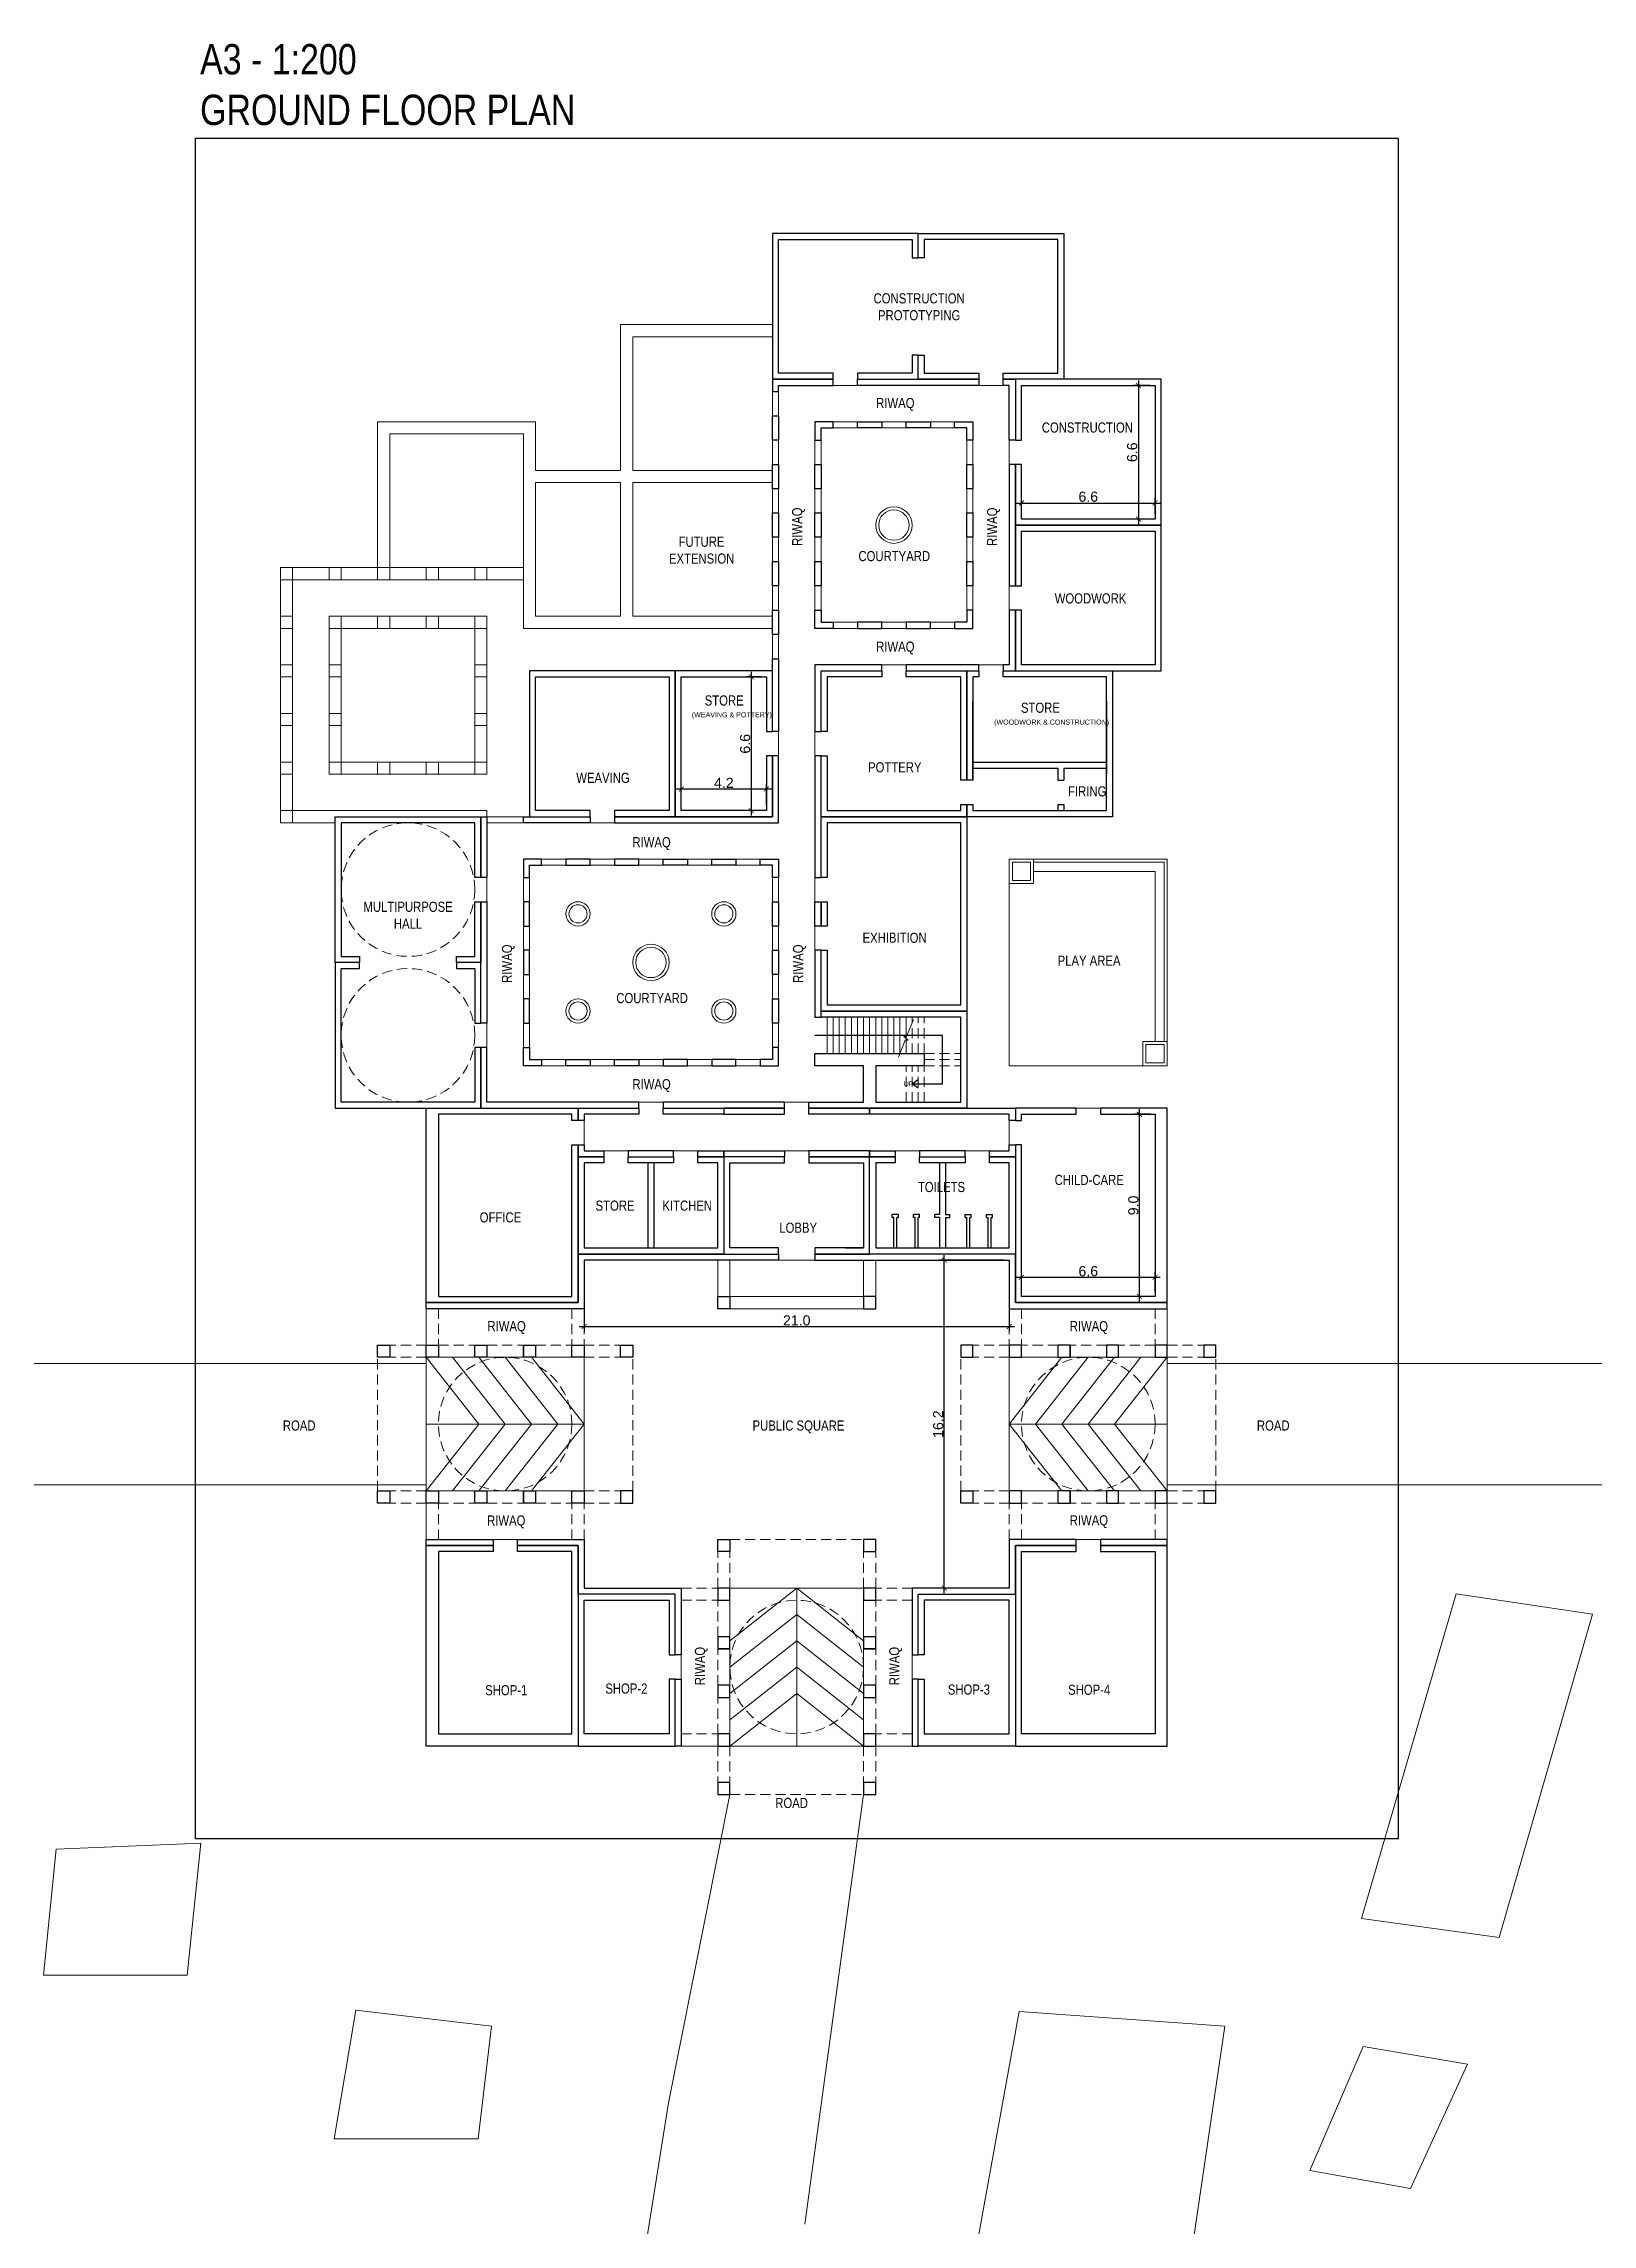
# Model space of a CAD drawing. Header units: millimetres. Extents: x 19 to 502, y 22 to 319.
# Drawn here: x 194.9 to 271.4, y 135.9 to 243.7 of the extents above; entities that cross this region are included whole.
import ezdxf

# ---------------------------------------------------------------- set-up
doc = ezdxf.new("R2010")
doc.units = ezdxf.units.MM
doc.linetypes.add('HIDDEN', pattern=[0.375, 0.25, -0.125])
for name, color, linetype, lineweight in [('Above', 31, 'Continuous', 15), ('Elevation 1', 41, 'Continuous', 15), ('Elevation 2', 45, 'Continuous', 9), ('Existing', 4, 'Continuous', 13), ('Future expansion', 63, 'Continuous', 9), ('Road', 252, 'Continuous', 13), ('Wall', 42, 'Continuous', 30)]:
    doc.layers.add(name, color=color, linetype=linetype, lineweight=lineweight)
doc.layers.add('Dimension', color=133, linetype='Continuous')
doc.layers.add('Text', color=254, linetype='Continuous')
doc.styles.add('1', font='arial.ttf')
doc.styles.add('THAI', font='', dxfattribs={"width": 0.8})
doc.styles.get('THAI').set_extended_font_data('VNI-Avo')
doc.dimstyles.new('A3-100', dxfattribs={"dimtxt": 0.5, "dimasz": 0.25, "dimexe": 0.25, "dimexo": 0.25, "dimgap": 0.05, "dimtad": 1, "dimdec": 1, "dimzin": 0, "dimdsep": 46, "dimtxsty": '1', "dimblk": 'ARCHTICK', "dimcen": 0.1, "dimdle": 0.25, "dimclrd": 256, "dimclre": 256, "dimclrt": 256, "dimadec": 0, "dimazin": 0, "dimtfac": 1, "dimtdec": 1, "dimtofl": 0, "dimtmove": 0, "dimatfit": 3, "dimldrblk": 'ARCHTICK', "dimfxl": 1, "dimtfillclr": 256, "dimtolj": 1, "dimtzin": 0, "dimarcsym": 0})
doc.dimstyles.new('A3-200', dxfattribs={"dimtxt": 1, "dimasz": 0.5, "dimexe": 0.5, "dimexo": 0.5, "dimgap": 0.1, "dimtad": 2, "dimdec": 1, "dimzin": 0, "dimdsep": 46, "dimtxsty": '1', "dimblk": 'ARCHTICK', "dimcen": 0.1, "dimdle": 0.5, "dimclrd": 256, "dimclre": 256, "dimclrt": 256, "dimadec": 0, "dimazin": 0, "dimtfac": 1, "dimtdec": 1, "dimtofl": 0, "dimtmove": 0, "dimatfit": 3, "dimldrblk": 'ARCHTICK', "dimfxl": 1, "dimtfillclr": 256, "dimtolj": 1, "dimtzin": 0, "dimarcsym": 0})

msp = doc.modelspace()

# ---------------------------------------------------------------- texts
at = {"layer": 'Text', "attachment_point": 1, "style": 'THAI'}
for s, width, insert, char_height in [('{\\fArial|b0|i0|c0|p34;A3 - 1:200\\PGROUND FLOOR PLAN}', 32.9002, (202.65, 243.63), 1.5), ('\\pi3.43531;{\\fArial|b0|i0|c0|p34;CONSTRUCTION\\P\\pi3.65455;PROTOTYPING}', 11.2982, (232.48, 231.32), 0.5), ('\\pi4.73449;{\\fArial|b0|i0|c0|p34;RIWAQ}', 11.2982, (231.31, 226.15), 0.5), ('\\pi3.43531;{\\fArial|b0|i0|c0|p34;CONSTRUCTION}', 11.2982, (240.79, 224.94), 0.5), ('\\pi4.554;{\\fArial|b0|i0|c0|p34;FUTURE\\P\\pi4.07951;EXTENSION}', 11.2982, (221.73, 219.3), 0.5), ('\\pi3.9083;{\\fArial|b0|i0|c0|p34;COURTYARD}', 11.2982, (231.26, 218.59), 0.5), ('\\pi3.88374;{\\fArial|b0|i0|c0|p34;WOODWORK}', 11.2982, (240.98, 216.5), 0.5), ('\\pi4.73449;{\\fArial|b0|i0|c0|p34;RIWAQ}', 11.2982, (231.31, 214.12), 0.5), ('\\pi4.71417;{\\fArial|b0|i0|c0|p34;STORE\\P\\pi4.07924;\\H0.5x;(WEAVING & POTTERY)}', 11.2982, (222.86, 211.46), 0.5), ('\\pi4.71417;{\\fArial|b0|i0|c0|p34;STORE\\P\\pi3.38879;\\H0.5x;(WOODWORK & CONSTRUCTION)}', 11.2982, (238.48, 211.1), 0.5), ('\\pi4.35332;{\\fArial|b0|i0|c0|p34;POTTERY}', 11.2982, (231.29, 208.16), 0.5), ('\\pi4.35046;{\\fArial|b0|i0|c0|p34;WEAVING}', 11.2982, (216.88, 207.64), 0.5), ('\\pi4.74268;{\\fArial|b0|i0|c0|p34;FIRING}', 11.2982, (240.78, 206.97), 0.5), ('\\pi4.73449;{\\fArial|b0|i0|c0|p34;RIWAQ}', 11.2982, (219.27, 204.46), 0.5), ('\\pi3.48033;{\\fArial|b0|i0|c0|p34;MULTIPURPOSE\\P\\pi4.98252;HALL}', 11.2982, (207.24, 201.27), 0.5), ('\\pi4.11062;{\\fArial|b0|i0|c0|p34;EXHIBITION}', 11.2982, (231.26, 199.74), 0.5), ('\\pi4.1173;{\\fArial|b0|i0|c0|p34;PLAY AREA}', 11.2982, (240.89, 198.61), 0.5), ('\\pi3.9083;{\\fArial|b0|i0|c0|p34;COURTYARD}', 11.2982, (219.3, 196.76), 0.5), ('\\pi4.73449;{\\fArial|b0|i0|c0|p34;RIWAQ}', 11.2982, (219.27, 192.51), 0.5), ('\\pi1.02305;{\\fArial|b0|i0|c0|p34;UP}', 2.4001, (236.38, 192.4), 0.25), ('\\pi4.50584;{\\fArial|b0|i0|c0|p34;TOILETS}', 11.2982, (233.6, 187.43), 0.5), ('\\pi3.97037;{\\fArial|b0|i0|c0|p34;CHILD-CARE}', 11.2982, (240.89, 187.78), 0.5), ('\\pi4.71417;{\\fArial|b0|i0|c0|p34;STORE}', 11.2982, (217.47, 186.51), 0.5), ('\\pi4.46615;{\\fArial|b0|i0|c0|p34;KITCHEN}', 11.2982, (221.02, 186.51), 0.5), ('\\pi4.65318;{\\fArial|b0|i0|c0|p34;OFFICE}', 11.2982, (211.81, 185.93), 0.5), ('\\pi4.73995;{\\fArial|b0|i0|c0|p34;LOBBY}', 11.2982, (226.52, 185.42), 0.5), ('\\pi4.73449;{\\fArial|b0|i0|c0|p34;RIWAQ}', 11.2982, (212.11, 180.56), 0.5), ('\\pi4.73449;{\\fArial|b0|i0|c0|p34;RIWAQ}', 11.2982, (240.87, 180.56), 0.5), ('\\pi4.8787;{\\fArial|b0|i0|c0|p34;ROAD}', 11.2982, (201.86, 175.65), 0.5), ('\\pi3.41881;{\\fArial|b0|i0|c0|p34;PUBLIC SQUARE}', 11.2982, (226.52, 175.65), 0.5), ('\\pi4.8787;{\\fArial|b0|i0|c0|p34;ROAD}', 11.2982, (249.97, 175.65), 0.5), ('\\pi4.73449;{\\fArial|b0|i0|c0|p34;RIWAQ}', 11.2982, (212.09, 170.96), 0.5), ('\\pi4.73449;{\\fArial|b0|i0|c0|p34;RIWAQ}', 11.2982, (240.87, 170.97), 0.5), ('\\pi4.63613;{\\fArial|b0|i0|c0|p34;SHOP-2}', 11.2982, (218.03, 162.66), 0.5), ('\\pi4.67269;{\\fArial|b0|i0|c0|p34;SHOP-1}', 11.2982, (212.06, 162.58), 0.5), ('\\pi4.63409;{\\fArial|b0|i0|c0|p34;SHOP-3}', 11.2982, (234.95, 162.61), 0.5), ('\\pi4.6349;{\\fArial|b0|i0|c0|p34;SHOP-4}', 11.2982, (240.89, 162.6), 0.5), ('\\pi4.8787;{\\fArial|b0|i0|c0|p34;ROAD}', 11.2982, (226.18, 157.01), 0.5)]:
    msp.add_mtext_dynamic_manual_height_columns(s, width=width, gutter_width=1, heights=[0], dxfattribs=dict(at, insert=insert, char_height=char_height))
at = {"layer": 'Text', "char_height": 0.5, "attachment_point": 1, "rotation": 90, "style": 'THAI'}
for insert in [(231.89, 214.11), (241.52, 214.11), (217.56, 192.53), (231.94, 192.53), (227.09, 157.84), (236.69, 157.84)]:
    msp.add_mtext_dynamic_manual_height_columns('\\pi4.73449;{\\fArial|b0|i0|c0|p34;RIWAQ}', width=11.2982, gutter_width=1, heights=[0], dxfattribs=dict(at, insert=insert))

# ---------------------------------------------------------------- blocks, each defined once
blk = doc.blocks.new('_ArchTick')
at = {"color": 0, "linetype": 'ByBlock', "const_width": 0.15}
blk.add_lwpolyline([(-0.5, -0.5), (0.5, 0.5)], dxfattribs=at)
blk = doc.blocks.new('*D49')
at = {"layer": 'Defpoints', "color": 0, "transparency": 16777216}
for p in [(249.82, 220.96), (243.22, 220.17), (249.82, 220.17)]:
    blk.add_point(p, dxfattribs=at)
at = {"layer": 'Dimension', "lineweight": -2, "transparency": 16777216}
for p, q in [((242.97, 220.96), (250.07, 220.96)), ((243.22, 220.42), (243.22, 221.21)), ((249.82, 220.42), (249.82, 221.21))]:
    blk.add_line(p, q, dxfattribs=at)
at = {"layer": 'Dimension', "lineweight": -2, "transparency": 16777216, "xscale": 0.25, "yscale": 0.25, "zscale": 0.25, "rotation": 180}
blk.add_blockref('_ArchTick', (243.22, 220.96), dxfattribs=at)
at = {"layer": 'Dimension', "lineweight": -2, "transparency": 16777216, "xscale": 0.25, "yscale": 0.25, "zscale": 0.25}
blk.add_blockref('_ArchTick', (249.82, 220.96), dxfattribs=at)
at = {"layer": 'Dimension', "transparency": 16777216, "insert": (246.52, 221.27), "char_height": 0.5, "attachment_point": 5, "style": '1'}
blk.add_mtext('\\A1;6.6', dxfattribs=at)
blk = doc.blocks.new('*D50')
at = {"layer": 'Defpoints', "color": 0, "transparency": 16777216}
for p in [(249.82, 226.77), (249, 220.17), (249.82, 220.17)]:
    blk.add_point(p, dxfattribs=at)
at = {"layer": 'Dimension', "lineweight": -2, "transparency": 16777216}
for p, q in [((249.57, 226.77), (248.75, 226.77)), ((249, 227.02), (249, 219.92)), ((249.57, 220.17), (248.75, 220.17))]:
    blk.add_line(p, q, dxfattribs=at)
at = {"layer": 'Dimension', "lineweight": -2, "transparency": 16777216, "xscale": 0.25, "yscale": 0.25, "zscale": 0.25}
for p, rotation in [((249, 226.77), 90), ((249, 220.17), 270)]:
    blk.add_blockref('_ArchTick', p, dxfattribs=dict(at, rotation=rotation))
at = {"layer": 'Dimension', "transparency": 16777216, "insert": (248.69, 223.47), "char_height": 0.5, "attachment_point": 5, "rotation": 90, "style": '1'}
blk.add_mtext('\\A1;6.6', dxfattribs=at)
blk = doc.blocks.new('*D156')
at = {"layer": 'Defpoints', "color": 0, "transparency": 16777216}
for p in [(249.82, 182.72), (243.22, 181.77), (249.82, 181.77)]:
    blk.add_point(p, dxfattribs=at)
at = {"layer": 'Dimension', "lineweight": -2, "transparency": 16777216}
for p, q in [((242.97, 182.72), (250.07, 182.72)), ((243.22, 182.02), (243.22, 182.97)), ((249.82, 182.02), (249.82, 182.97))]:
    blk.add_line(p, q, dxfattribs=at)
at = {"layer": 'Dimension', "lineweight": -2, "transparency": 16777216, "xscale": 0.25, "yscale": 0.25, "zscale": 0.25, "rotation": 180}
blk.add_blockref('_ArchTick', (243.22, 182.72), dxfattribs=at)
at = {"layer": 'Dimension', "lineweight": -2, "transparency": 16777216, "xscale": 0.25, "yscale": 0.25, "zscale": 0.25}
blk.add_blockref('_ArchTick', (249.82, 182.72), dxfattribs=at)
at = {"layer": 'Dimension', "transparency": 16777216, "insert": (246.52, 183.02), "char_height": 0.5, "attachment_point": 5, "style": '1'}
blk.add_mtext('\\A1;6.6', dxfattribs=at)
blk = doc.blocks.new('*D157')
at = {"layer": 'Defpoints', "color": 0, "transparency": 16777216}
for p in [(249.05, 190.77), (249.82, 190.77), (249.82, 181.77)]:
    blk.add_point(p, dxfattribs=at)
at = {"layer": 'Dimension', "lineweight": -2, "transparency": 16777216}
for p, q in [((249.57, 190.77), (248.8, 190.77)), ((249.05, 181.52), (249.05, 191.02)), ((249.57, 181.77), (248.8, 181.77))]:
    blk.add_line(p, q, dxfattribs=at)
at = {"layer": 'Dimension', "lineweight": -2, "transparency": 16777216, "xscale": 0.25, "yscale": 0.25, "zscale": 0.25}
for p, rotation in [((249.05, 190.77), 90), ((249.05, 181.77), 270)]:
    blk.add_blockref('_ArchTick', p, dxfattribs=dict(at, rotation=rotation))
at = {"layer": 'Dimension', "transparency": 16777216, "insert": (248.75, 186.27), "char_height": 0.5, "attachment_point": 5, "rotation": 90, "style": '1'}
blk.add_mtext('\\A1;9.0', dxfattribs=at)
blk = doc.blocks.new('*D158')
at = {"layer": 'Defpoints', "color": 0, "transparency": 16777216}
for p in [(230.62, 212.37), (229.87, 205.77), (230.62, 205.77)]:
    blk.add_point(p, dxfattribs=at)
at = {"layer": 'Dimension', "lineweight": -2, "transparency": 16777216}
for p, q in [((230.37, 212.37), (229.62, 212.37)), ((229.87, 212.62), (229.87, 205.52)), ((230.37, 205.77), (229.62, 205.77))]:
    blk.add_line(p, q, dxfattribs=at)
at = {"layer": 'Dimension', "lineweight": -2, "transparency": 16777216, "xscale": 0.25, "yscale": 0.25, "zscale": 0.25}
for p, rotation in [((229.87, 212.37), 90), ((229.87, 205.77), 270)]:
    blk.add_blockref('_ArchTick', p, dxfattribs=dict(at, rotation=rotation))
at = {"layer": 'Dimension', "transparency": 16777216, "insert": (229.57, 209.07), "char_height": 0.5, "attachment_point": 5, "rotation": 90, "style": '1'}
blk.add_mtext('\\A1;6.6', dxfattribs=at)
blk = doc.blocks.new('*D159')
at = {"layer": 'Defpoints', "color": 0, "transparency": 16777216}
for p in [(230.62, 206.84), (226.42, 205.77), (230.62, 205.77)]:
    blk.add_point(p, dxfattribs=at)
at = {"layer": 'Dimension', "lineweight": -2, "transparency": 16777216}
for p, q in [((226.17, 206.84), (230.87, 206.84)), ((226.42, 206.02), (226.42, 207.09)), ((230.62, 206.02), (230.62, 207.09))]:
    blk.add_line(p, q, dxfattribs=at)
at = {"layer": 'Dimension', "lineweight": -2, "transparency": 16777216, "xscale": 0.25, "yscale": 0.25, "zscale": 0.25, "rotation": 180}
blk.add_blockref('_ArchTick', (226.42, 206.84), dxfattribs=at)
at = {"layer": 'Dimension', "lineweight": -2, "transparency": 16777216, "xscale": 0.25, "yscale": 0.25, "zscale": 0.25}
blk.add_blockref('_ArchTick', (230.62, 206.84), dxfattribs=at)
at = {"layer": 'Dimension', "transparency": 16777216, "insert": (228.52, 207.14), "char_height": 0.5, "attachment_point": 5, "style": '1'}
blk.add_mtext('\\A1;4.2', dxfattribs=at)
blk = doc.blocks.new('*D161')
at = {"layer": 'Defpoints', "color": 0, "transparency": 16777216}
for p in [(239.41, 183.57), (242.62, 183.57), (242.62, 167.37)]:
    blk.add_point(p, dxfattribs=at)
at = {"layer": 'Dimension', "lineweight": -2, "transparency": 16777216}
for p, q in [((242.37, 183.57), (239.16, 183.57)), ((239.41, 167.12), (239.41, 183.82)), ((242.37, 167.37), (239.16, 167.37))]:
    blk.add_line(p, q, dxfattribs=at)
at = {"layer": 'Dimension', "lineweight": -2, "transparency": 16777216, "xscale": 0.25, "yscale": 0.25, "zscale": 0.25}
for p, rotation in [((239.41, 183.57), 90), ((239.41, 167.37), 270)]:
    blk.add_blockref('_ArchTick', p, dxfattribs=dict(at, rotation=rotation))
at = {"layer": 'Dimension', "transparency": 16777216, "insert": (239.11, 175.47), "char_height": 0.5, "attachment_point": 5, "rotation": 90, "style": '1'}
blk.add_mtext('\\A1;16.2', dxfattribs=at)
blk = doc.blocks.new('*D162')
at = {"layer": 'Defpoints', "color": 0, "transparency": 16777216}
for p in [(221.62, 183.57), (242.62, 183.57), (242.62, 180.29)]:
    blk.add_point(p, dxfattribs=at)
at = {"layer": 'Dimension', "lineweight": -2, "transparency": 16777216}
for p, q in [((221.62, 183.32), (221.62, 180.04)), ((242.62, 183.32), (242.62, 180.04)), ((221.37, 180.29), (242.87, 180.29))]:
    blk.add_line(p, q, dxfattribs=at)
at = {"layer": 'Dimension', "lineweight": -2, "transparency": 16777216, "xscale": 0.25, "yscale": 0.25, "zscale": 0.25, "rotation": 180}
blk.add_blockref('_ArchTick', (221.62, 180.29), dxfattribs=at)
at = {"layer": 'Dimension', "lineweight": -2, "transparency": 16777216, "xscale": 0.25, "yscale": 0.25, "zscale": 0.25}
blk.add_blockref('_ArchTick', (242.62, 180.29), dxfattribs=at)
at = {"layer": 'Dimension', "transparency": 16777216, "insert": (232.12, 180.59), "char_height": 0.5, "attachment_point": 5, "style": '1'}
blk.add_mtext('\\A1;21.0', dxfattribs=at)

# ---------------------------------------------------------------- dimensions: what is measured, and where the dimension line sits
at = {"layer": 'Dimension'}
for base, p1, p2, picture, middle in [((249, 220.17), (249.82, 226.77), (249.82, 220.17), '*D50', (248.69, 223.47)), ((229.87, 205.77), (230.62, 212.37), (230.62, 205.77), '*D158', (229.57, 209.07)), ((249.05, 190.77), (249.82, 181.77), (249.82, 190.77), '*D157', (248.75, 186.27)), ((239.41, 183.57), (242.62, 167.37), (242.62, 183.57), '*D161', (239.11, 175.47))]:
    dim = msp.add_linear_dim(base=base, p1=p1, p2=p2, angle=90, dimstyle='A3-100', dxfattribs=at)
    dim.commit()
    dim.dimension.update_dxf_attribs({"geometry": picture, "text_midpoint": middle})
for base, p1, p2, picture, middle in [((249.82, 220.96), (243.22, 220.17), (249.82, 220.17), '*D49', (246.52, 221.27)), ((230.62, 206.84), (226.42, 205.77), (230.62, 205.77), '*D159', (228.52, 207.14)), ((242.62, 180.29), (221.62, 183.57), (242.62, 183.57), '*D162', (232.12, 180.59)), ((249.82, 182.72), (243.22, 181.77), (249.82, 181.77), '*D156', (246.52, 183.02))]:
    dim = msp.add_linear_dim(base=base, p1=p1, p2=p2, dimstyle='A3-100', dxfattribs=at)
    dim.commit()
    dim.dimension.update_dxf_attribs({"geometry": picture, "text_midpoint": middle})

# ---------------------------------------------------------------- linework, layer by layer
msp.add_lwpolyline([(202.42, 154.98), (202.42, 238.98), (261.82, 238.98), (261.82, 154.98)], close=True)
at = {"layer": 'Above', "linetype": 'HIDDEN', "ltscale": 2}
for p, q in [((237.82, 193.77), (237.82, 195.57)), ((238.12, 193.77), (238.12, 195.57)), ((238.42, 193.77), (238.42, 195.57)), ((237.52, 191.37), (237.52, 193.17)), ((237.82, 191.37), (237.82, 193.17)), ((238.12, 191.37), (238.12, 193.17)), ((238.42, 193.77), (240.22, 193.77)), ((238.42, 193.47), (240.22, 193.47)), ((238.42, 191.37), (238.42, 193.17)), ((238.42, 193.17), (240.22, 193.17)), ((214.42, 181.17), (214.42, 179.37)), ((221.02, 181.17), (221.02, 179.37)), ((221.62, 181.17), (221.62, 179.37)), ((242.62, 181.17), (242.62, 179.37)), ((243.22, 181.17), (243.22, 179.37)), ((249.82, 181.17), (249.82, 179.37)), ((213.82, 179.37), (212.02, 179.37)), ((214.42, 179.37), (216.22, 179.37)), ((216.82, 179.37), (218.62, 179.37)), ((219.22, 179.37), (221.02, 179.37)), ((221.62, 179.37), (223.42, 179.37)), ((242.62, 179.37), (240.82, 179.37)), ((245.02, 179.37), (243.22, 179.37)), ((247.42, 179.37), (245.62, 179.37)), ((249.82, 179.37), (248.02, 179.37)), ((250.42, 179.37), (252.22, 179.37)), ((211.42, 172.17), (211.42, 178.77)), ((213.82, 178.77), (212.02, 178.77)), ((221.62, 178.77), (223.42, 178.77)), ((224.02, 172.17), (224.02, 178.77)), ((240.22, 172.17), (240.22, 178.77)), ((242.62, 178.77), (240.82, 178.77)), ((250.42, 178.77), (252.22, 178.77)), ((252.82, 172.17), (252.82, 178.77)), ((213.82, 172.17), (212.02, 172.17)), ((213.82, 171.57), (212.02, 171.57)), ((214.42, 171.57), (216.22, 171.57)), ((214.42, 169.77), (214.42, 171.57)), ((216.82, 171.57), (218.62, 171.57)), ((219.22, 171.57), (221.02, 171.57)), ((221.02, 169.77), (221.02, 171.57)), ((221.62, 172.17), (223.42, 172.17)), ((221.62, 171.57), (223.42, 171.57)), ((221.62, 169.77), (221.62, 171.57)), ((242.62, 172.17), (240.82, 172.17)), ((242.62, 171.57), (240.82, 171.57)), ((242.62, 169.77), (242.62, 171.57)), ((245.02, 171.57), (243.22, 171.57)), ((243.22, 169.77), (243.22, 171.57)), ((247.42, 171.57), (245.62, 171.57)), ((249.82, 171.57), (248.02, 171.57)), ((249.82, 169.77), (249.82, 171.57)), ((250.42, 172.17), (252.22, 172.17)), ((250.42, 171.57), (252.22, 171.57)), ((228.22, 167.37), (228.22, 169.17)), ((228.82, 169.77), (235.42, 169.77)), ((228.82, 167.37), (228.82, 169.17)), ((235.42, 167.37), (235.42, 169.17)), ((236.02, 167.37), (236.02, 169.17)), ((226.42, 167.37), (228.22, 167.37)), ((237.82, 167.37), (236.02, 167.37)), ((226.42, 166.77), (228.22, 166.77)), ((228.22, 164.97), (228.22, 166.77)), ((236.02, 164.97), (236.02, 166.77)), ((237.82, 166.77), (236.02, 166.77)), ((228.22, 162.57), (228.22, 164.37)), ((236.02, 162.57), (236.02, 164.37)), ((228.22, 160.17), (228.22, 161.97)), ((236.02, 160.17), (236.02, 161.97)), ((226.42, 160.17), (228.22, 160.17)), ((228.22, 159.57), (228.22, 157.77)), ((228.82, 159.57), (228.82, 157.77)), ((235.42, 159.57), (235.42, 157.77)), ((237.82, 160.17), (236.02, 160.17)), ((236.02, 159.57), (236.02, 157.77)), ((228.82, 157.17), (235.42, 157.17))]:
    msp.add_line(p, q, dxfattribs=at)
for centre in [(212.92, 201.87), (212.92, 194.67), (217.72, 175.47), (246.52, 175.47), (232.12, 163.47)]:
    msp.add_circle(centre, 3.3, dxfattribs=at)
at = {"layer": 'Elevation 1'}
for p, q in [((230.92, 213.27), (230.92, 226.47)), ((231.22, 213.27), (231.22, 226.47)), ((233.92, 226.77), (235.12, 226.77)), ((241.12, 226.77), (242.32, 226.77)), ((242.62, 222.87), (242.62, 224.07)), ((242.62, 215.67), (242.62, 216.87)), ((236.32, 212.97), (237.52, 212.97)), ((241.12, 212.97), (242.32, 212.97)), ((231.22, 208.47), (231.22, 209.67)), ((233.02, 209.67), (233.02, 208.47)), ((218.62, 205.47), (216.82, 205.47)), ((218.62, 205.17), (216.82, 205.17)), ((221.92, 205.17), (223.12, 205.17)), ((250.42, 203.37), (243.82, 203.37)), ((243.82, 203.37), (243.82, 202.77)), ((250.27, 203.22), (243.82, 203.22)), ((249.82, 202.77), (243.82, 202.77)), ((249.82, 202.77), (249.82, 194.37)), ((250.27, 203.22), (250.27, 194.37)), ((250.42, 203.37), (250.42, 194.37)), ((216.82, 202.47), (216.82, 201.27)), ((233.02, 202.47), (233.02, 201.27)), ((233.02, 198.87), (233.02, 200.07)), ((216.82, 195.27), (216.82, 194.07)), ((233.62, 193.77), (233.62, 195.57)), ((233.92, 193.77), (233.92, 195.57)), ((234.22, 193.77), (234.22, 195.57)), ((234.52, 193.77), (234.52, 195.57)), ((234.82, 193.77), (234.82, 195.57)), ((235.12, 193.77), (235.12, 195.57)), ((235.42, 193.77), (235.42, 195.57)), ((235.72, 193.77), (235.72, 195.57)), ((236.02, 193.77), (236.02, 195.57)), ((236.32, 193.77), (236.32, 195.57)), ((236.62, 193.77), (236.62, 195.57)), ((236.92, 193.77), (236.92, 195.57)), ((237.22, 193.77), (237.22, 195.57)), ((237.52, 193.77), (237.52, 195.57)), ((249.82, 194.37), (250.42, 194.37)), ((224.32, 191.37), (225.52, 191.37)), ((231.52, 191.37), (232.72, 191.37)), ((245.92, 191.07), (247.12, 191.07)), ((221.62, 189.27), (221.62, 190.47)), ((242.62, 189.27), (242.62, 190.47)), ((222.59, 188.97), (223.79, 188.97)), ((226.04, 188.97), (227.24, 188.97)), ((231.52, 188.97), (232.72, 188.97)), ((236.99, 188.97), (238.19, 188.97)), ((240.44, 188.97), (241.64, 188.97)), ((228.22, 181.77), (228.22, 183.57)), ((228.82, 181.77), (228.82, 183.57)), ((231.22, 183.57), (233.02, 183.57)), ((235.42, 181.77), (235.42, 183.57)), ((236.02, 181.77), (236.02, 183.57)), ((213.82, 181.17), (213.82, 179.37)), ((228.82, 181.77), (235.42, 181.77)), ((228.82, 181.17), (235.42, 181.17)), ((250.42, 181.17), (250.42, 179.37)), ((214.42, 178.77), (216.22, 178.77)), ((216.82, 178.77), (218.62, 178.77)), ((219.22, 178.77), (221.02, 178.77)), ((221.62, 178.77), (221.62, 172.17)), ((242.62, 178.77), (242.62, 172.17)), ((245.02, 178.77), (243.22, 178.77)), ((247.42, 178.77), (245.62, 178.77)), ((249.82, 178.77), (248.02, 178.77)), ((213.82, 169.77), (213.82, 171.57)), ((214.42, 172.17), (216.22, 172.17)), ((216.82, 172.17), (218.62, 172.17)), ((219.22, 172.17), (221.02, 172.17)), ((245.02, 172.17), (243.22, 172.17)), ((247.42, 172.17), (245.62, 172.17)), ((249.82, 172.17), (248.02, 172.17)), ((250.42, 169.77), (250.42, 171.57)), ((217.12, 169.77), (218.32, 169.77)), ((247.12, 169.77), (245.92, 169.77)), ((235.42, 167.37), (228.82, 167.37)), ((228.82, 164.97), (228.82, 166.77)), ((235.42, 164.97), (235.42, 166.77)), ((226.42, 164.07), (226.42, 162.87)), ((228.82, 162.57), (228.82, 164.37)), ((235.42, 162.57), (235.42, 164.37)), ((237.82, 164.07), (237.82, 162.87)), ((228.82, 160.17), (228.82, 161.97)), ((235.42, 160.17), (235.42, 161.97)), ((226.42, 159.57), (228.22, 159.57)), ((237.82, 159.57), (236.02, 159.57))]:
    msp.add_line(p, q, dxfattribs=at)
for points in [[(233.02, 224.97), (240.82, 224.97), (240.82, 214.77), (233.02, 214.77)], [(233.32, 224.67), (240.52, 224.67), (240.52, 215.07), (233.32, 215.07)], [(231.22, 203.37), (218.62, 203.37), (218.62, 193.17), (231.22, 193.17)], [(230.92, 203.07), (218.92, 203.07), (218.92, 193.47), (230.92, 193.47)]]:
    msp.add_lwpolyline(points, close=True, dxfattribs=at)
at = {"layer": 'Elevation 1', "linetype": 'Continuous'}
msp.add_lwpolyline([(237.14, 193.59), (237.48, 194.43), (237.63, 194.43), (237.41, 194.62), (237.55, 194.62), (237.89, 195.46)], dxfattribs=at)
at = {"layer": 'Elevation 2'}
for p, q in [((242.62, 193.17), (242.62, 203.37)), ((242.62, 203.37), (243.82, 203.37)), ((242.77, 203.22), (243.67, 203.22)), ((242.77, 203.22), (242.77, 202.32)), ((243.67, 203.22), (243.67, 202.32)), ((243.82, 202.17), (243.82, 202.77)), ((243.82, 202.17), (242.62, 202.17)), ((242.77, 202.32), (243.67, 202.32)), ((249.22, 194.37), (249.82, 194.37)), ((249.22, 194.37), (249.22, 193.17)), ((249.37, 194.22), (250.27, 194.22)), ((249.37, 194.22), (249.37, 193.32)), ((250.27, 194.22), (250.27, 193.32)), ((250.42, 194.37), (250.42, 193.17)), ((242.62, 193.17), (250.42, 193.17)), ((249.37, 193.32), (250.27, 193.32))]:
    msp.add_line(p, q, dxfattribs=at)
for centre, radius in [((236.92, 219.87), 0.9), ((236.92, 219.87), 0.75), ((221.32, 200.67), 0.6), ((221.32, 200.67), 0.45), ((228.52, 200.67), 0.6), ((228.52, 200.67), 0.45), ((224.92, 198.27), 0.9), ((224.92, 198.27), 0.75), ((221.32, 195.87), 0.6), ((221.32, 195.87), 0.45), ((228.52, 195.87), 0.6), ((228.52, 195.87), 0.45)]:
    msp.add_circle(centre, radius, dxfattribs=at)
at = {"layer": 'Existing'}
for points in [[(264.69, 167.08), (271.42, 166.09), (266.81, 150.12), (260.02, 151.06), (264.69, 167.08)], [(195.54, 154.48), (202.68, 154.78), (202.02, 148.25), (194.92, 148.25), (195.54, 154.48)], [(210.35, 146.52), (217.05, 145.73), (216.39, 140.17), (209.27, 140.17), (210.35, 146.52)], [(243.11, 146.46), (253.27, 145.73), (251.08, 130.84), (240.41, 131.54), (243.11, 146.46)], [(260.09, 144.73), (265.25, 143.86), (262.43, 137.72), (257.46, 138.6), (260.09, 144.73)]]:
    msp.add_lwpolyline(points, dxfattribs=at)
at = {"layer": 'Future expansion'}
for p, q in [((223.42, 229.77), (223.42, 222.57)), ((223.42, 229.77), (230.92, 229.77)), ((224.02, 229.17), (230.92, 229.17)), ((224.02, 229.17), (224.02, 222.57)), ((219.22, 224.97), (211.42, 224.97)), ((211.42, 224.97), (211.42, 217.77)), ((218.62, 224.37), (212.02, 224.37)), ((212.02, 224.37), (212.02, 217.77)), ((218.62, 214.77), (218.62, 224.37)), ((219.22, 222.57), (219.22, 224.97)), ((219.22, 222.57), (223.42, 222.57)), ((223.42, 221.97), (219.22, 221.97)), ((219.22, 215.37), (219.22, 221.97)), ((223.42, 221.97), (223.42, 215.37)), ((224.02, 222.57), (230.92, 222.57)), ((224.02, 221.97), (230.92, 221.97)), ((224.02, 221.97), (224.02, 215.37)), ((206.62, 217.77), (218.62, 217.77)), ((206.62, 205.17), (206.62, 217.77)), ((207.22, 217.17), (218.62, 217.17)), ((207.22, 205.77), (207.22, 217.17)), ((209.02, 215.37), (216.82, 215.37)), ((209.02, 207.57), (209.02, 215.37)), ((209.62, 214.77), (216.22, 214.77)), ((209.62, 208.17), (209.62, 214.77)), ((216.22, 208.17), (216.22, 214.77)), ((216.82, 207.57), (216.82, 215.37)), ((218.62, 214.77), (230.92, 214.77)), ((223.42, 215.37), (219.22, 215.37)), ((224.02, 215.37), (230.92, 215.37)), ((209.62, 208.17), (216.22, 208.17)), ((209.02, 207.57), (216.82, 207.57)), ((207.22, 205.77), (216.82, 205.77)), ((216.82, 205.47), (216.82, 205.77)), ((206.62, 205.17), (209.32, 205.17))]:
    msp.add_line(p, q, dxfattribs=at)
for points in [[(207.22, 217.77), (206.62, 217.77), (206.62, 217.17), (207.22, 217.17)], [(209.62, 217.77), (209.02, 217.77), (209.02, 217.17), (209.62, 217.17)], [(211.42, 217.77), (212.02, 217.77), (212.02, 217.17), (211.42, 217.17)], [(214.42, 217.77), (213.82, 217.77), (213.82, 217.17), (214.42, 217.17)], [(216.82, 217.77), (216.22, 217.77), (216.22, 217.17), (216.82, 217.17)], [(207.22, 215.37), (206.62, 215.37), (206.62, 214.77), (207.22, 214.77)], [(209.62, 215.37), (209.02, 215.37), (209.02, 214.77), (209.62, 214.77)], [(212.02, 215.37), (211.42, 215.37), (211.42, 214.77), (212.02, 214.77)], [(214.42, 215.37), (213.82, 215.37), (213.82, 214.77), (214.42, 214.77)], [(216.82, 215.37), (216.22, 215.37), (216.22, 214.77), (216.82, 214.77)], [(207.22, 212.97), (206.62, 212.97), (206.62, 212.37), (207.22, 212.37)], [(209.62, 212.97), (209.02, 212.97), (209.02, 212.37), (209.62, 212.37)], [(216.82, 212.97), (216.22, 212.97), (216.22, 212.37), (216.82, 212.37)], [(207.22, 210.57), (206.62, 210.57), (206.62, 209.97), (207.22, 209.97)], [(209.62, 210.57), (209.02, 210.57), (209.02, 209.97), (209.62, 209.97)], [(216.82, 210.57), (216.22, 210.57), (216.22, 209.97), (216.82, 209.97)], [(206.62, 208.17), (207.22, 208.17), (207.22, 207.57), (206.62, 207.57)], [(209.02, 208.17), (209.62, 208.17), (209.62, 207.57), (209.02, 207.57)], [(211.42, 208.17), (212.02, 208.17), (212.02, 207.57), (211.42, 207.57)], [(214.42, 208.17), (213.82, 208.17), (213.82, 207.57), (214.42, 207.57)], [(216.82, 208.17), (216.22, 208.17), (216.22, 207.57), (216.82, 207.57)], [(206.62, 205.77), (207.22, 205.77), (207.22, 205.17), (206.62, 205.17)]]:
    msp.add_lwpolyline(points, close=True, dxfattribs=at)
at = {"layer": 'Road'}
for p, q in [((18.59, 178.47), (213.82, 178.47)), ((213.82, 172.17), (213.82, 178.77)), ((250.42, 172.17), (250.42, 178.77)), ((250.42, 178.47), (438.59, 178.47)), ((213.82, 175.47), (221.62, 175.47)), ((250.42, 175.47), (242.62, 175.47)), ((18.59, 172.47), (213.82, 172.47)), ((250.42, 172.47), (438.59, 172.47)), ((232.12, 159.57), (232.12, 167.37)), ((228.82, 159.57), (235.42, 159.57)), ((225.79, 141.95), (228.82, 157.17)), ((235.42, 157.17), (232.52, 135.95)), ((206.63, 21.6), (225.79, 141.95))]:
    msp.add_line(p, q, dxfattribs=at)
for points in [[(213.82, 178.77), (216.42, 175.47), (213.82, 172.17)], [(215.12, 178.77), (217.72, 175.47), (215.12, 172.17)], [(216.42, 178.77), (219.02, 175.47), (216.42, 172.17)], [(217.72, 178.77), (220.32, 175.47), (217.72, 172.17)], [(219.02, 178.77), (221.62, 175.47), (219.02, 172.17)], [(245.22, 178.77), (242.62, 175.47), (245.22, 172.17)], [(246.52, 178.77), (243.92, 175.47), (246.52, 172.17)], [(247.82, 178.77), (245.22, 175.47), (247.82, 172.17)], [(249.12, 178.77), (246.52, 175.47), (249.12, 172.17)], [(250.42, 178.77), (247.82, 175.47), (250.42, 172.17)], [(235.42, 164.77), (232.12, 167.37), (228.82, 164.77)], [(235.42, 163.47), (232.12, 166.07), (228.82, 163.47)], [(235.42, 162.17), (232.12, 164.77), (228.82, 162.17)], [(235.42, 160.87), (232.12, 163.47), (228.82, 160.87)], [(235.42, 159.57), (232.12, 162.17), (228.82, 159.57)]]:
    msp.add_lwpolyline(points, dxfattribs=at)
at = {"layer": 'Wall'}
for p, q in [((240.82, 207.27), (240.82, 211.17)), ((247.42, 211.17), (247.42, 207.57)), ((240.82, 208.17), (247.42, 208.17)), ((240.82, 207.87), (245.02, 207.87)), ((245.02, 207.87), (245.02, 207.27)), ((245.32, 207.87), (245.32, 207.27)), ((245.32, 207.87), (247.42, 207.87)), ((245.02, 207.27), (245.32, 207.27)), ((245.02, 206.07), (245.32, 206.07)), ((245.02, 206.07), (245.02, 205.77)), ((245.32, 206.07), (245.32, 205.77)), ((243.22, 190.77), (245.92, 190.77)), ((247.12, 190.77), (249.82, 190.77)), ((243.22, 184.77), (243.22, 188.97)), ((224.77, 188.37), (224.77, 184.17)), ((225.07, 188.37), (225.07, 184.17)), ((239.17, 188.37), (239.17, 185.82)), ((239.47, 188.37), (239.47, 185.82)), ((237.14, 185.82), (236.84, 185.82)), ((236.84, 185.67), (236.84, 185.82)), ((236.92, 185.67), (236.84, 185.67)), ((236.92, 184.17), (236.92, 185.67)), ((237.07, 184.17), (237.07, 185.67)), ((237.14, 185.67), (237.07, 185.67)), ((237.14, 185.67), (237.14, 185.82)), ((238.19, 185.82), (237.89, 185.82)), ((237.89, 185.67), (237.89, 185.82)), ((237.97, 185.67), (237.89, 185.67)), ((237.97, 184.17), (237.97, 185.67)), ((238.19, 185.67), (238.12, 185.67)), ((238.12, 184.17), (238.12, 185.67)), ((238.19, 185.67), (238.19, 185.82)), ((239.17, 185.82), (238.94, 185.82)), ((238.94, 185.67), (238.94, 185.82)), ((239.17, 185.67), (238.94, 185.67)), ((239.17, 185.67), (239.17, 184.17)), ((239.47, 185.82), (239.69, 185.82)), ((239.47, 185.67), (239.69, 185.67)), ((239.47, 185.67), (239.47, 184.17)), ((239.69, 185.67), (239.69, 185.82)), ((240.44, 185.82), (240.74, 185.82)), ((240.44, 185.67), (240.44, 185.82)), ((240.44, 185.67), (240.52, 185.67)), ((240.52, 184.17), (240.52, 185.67)), ((240.67, 185.67), (240.74, 185.67)), ((240.67, 184.17), (240.67, 185.67)), ((240.74, 185.67), (240.74, 185.82)), ((241.49, 185.82), (241.79, 185.82)), ((241.49, 185.67), (241.49, 185.82)), ((241.49, 185.67), (241.57, 185.67)), ((241.57, 184.17), (241.57, 185.67)), ((241.72, 184.17), (241.72, 185.67)), ((241.72, 185.67), (241.79, 185.67)), ((241.79, 185.67), (241.79, 185.82)), ((229.72, 184.17), (228.82, 184.17)), ((234.52, 184.17), (235.42, 184.17)), ((218.62, 179.37), (218.62, 178.77)), ((245.62, 179.37), (245.62, 178.77)), ((218.62, 172.17), (218.62, 171.57)), ((245.62, 172.17), (245.62, 171.57)), ((228.82, 164.37), (228.22, 164.37)), ((236.02, 164.37), (235.42, 164.37))]:
    msp.add_line(p, q, dxfattribs=at)
for points in [[(238.12, 233.07), (238.12, 234.27), (230.92, 234.27), (230.92, 227.07), (233.92, 227.07), (233.92, 227.37), (231.22, 227.37), (231.22, 233.97), (237.82, 233.97), (237.82, 233.07), (238.12, 233.07)], [(238.12, 233.07), (238.12, 234.27), (245.32, 234.27), (245.32, 227.07), (242.32, 227.07), (242.32, 227.37), (245.02, 227.37), (245.02, 233.97), (238.42, 233.97), (238.42, 233.07), (238.12, 233.07)], [(238.12, 228.27), (237.82, 228.27), (237.82, 227.37), (235.12, 227.37), (235.12, 227.07), (238.12, 227.07), (238.12, 228.27)], [(238.12, 228.27), (238.42, 228.27), (238.42, 227.37), (241.12, 227.37), (241.12, 227.07), (238.12, 227.07), (238.12, 228.27)], [(230.92, 226.47), (231.22, 226.47), (231.22, 226.77), (233.92, 226.77), (233.92, 227.07), (230.92, 227.07), (230.92, 226.47)], [(241.12, 227.07), (241.12, 226.77), (235.12, 226.77), (235.12, 227.07), (241.12, 227.07)], [(242.92, 224.07), (242.62, 224.07), (242.62, 226.77), (242.32, 226.77), (242.32, 227.07), (242.92, 227.07), (242.92, 224.07)], [(242.32, 212.67), (242.92, 212.67), (242.92, 215.67), (242.62, 215.67), (242.62, 212.97), (242.32, 212.97), (242.32, 212.67)], [(230.92, 213.27), (231.22, 213.27), (231.22, 209.67), (230.92, 209.67), (230.92, 212.67), (230.92, 212.67), (230.92, 213.27)], [(230.92, 209.67), (230.92, 212.67), (226.12, 212.67), (226.12, 205.47), (230.92, 205.47), (230.92, 208.47), (230.62, 208.47), (230.62, 205.77), (226.42, 205.77), (226.42, 212.37), (230.62, 212.37), (230.62, 209.67), (230.92, 209.67)], [(236.32, 212.67), (236.32, 212.97), (233.02, 212.97), (233.02, 209.67), (233.32, 209.67), (233.32, 212.67), (236.32, 212.67)], [(236.32, 212.37), (233.62, 212.37), (233.62, 209.67), (233.32, 209.67), (233.32, 212.67), (236.32, 212.67), (236.32, 212.37)], [(240.22, 207.27), (240.22, 212.37), (237.52, 212.37), (237.52, 212.67), (240.52, 212.67), (240.52, 207.27), (240.22, 207.27)], [(242.32, 212.67), (247.72, 212.67), (247.72, 205.47), (240.52, 205.47), (240.52, 206.07), (240.82, 206.07), (240.82, 205.77), (247.42, 205.77), (247.42, 212.37), (242.32, 212.37), (242.32, 212.67)], [(240.52, 207.27), (240.52, 212.67), (241.12, 212.67), (241.12, 212.37), (240.82, 212.37), (240.82, 207.27), (240.52, 207.27)], [(223.12, 205.47), (223.12, 205.17), (231.22, 205.17), (231.22, 208.47), (230.92, 208.47), (230.92, 205.47), (223.12, 205.47)], [(240.52, 206.07), (240.52, 205.47), (233.32, 205.47), (233.32, 208.47), (233.62, 208.47), (233.62, 205.77), (240.22, 205.77), (240.22, 206.07), (240.52, 206.07)], [(210.52, 198.27), (209.32, 198.27), (209.32, 205.47), (216.52, 205.47), (216.52, 202.47), (216.22, 202.47), (216.22, 205.17), (209.62, 205.17), (209.62, 198.57), (210.52, 198.57), (210.52, 198.27)], [(216.82, 205.47), (216.82, 205.17), (216.82, 205.17), (216.82, 202.47), (216.52, 202.47), (216.52, 205.47), (216.82, 205.47)], [(218.62, 205.47), (218.92, 205.47), (218.92, 205.47), (221.92, 205.47), (221.92, 205.17), (218.62, 205.17), (218.62, 205.47)], [(215.32, 198.27), (215.32, 198.57), (216.22, 198.57), (216.22, 201.27), (216.52, 201.27), (216.52, 198.27), (215.32, 198.27)], [(216.52, 201.27), (216.82, 201.27), (216.82, 195.27), (216.52, 195.27), (216.52, 201.27)], [(210.52, 198.27), (209.32, 198.27), (209.32, 191.07), (216.52, 191.07), (216.52, 194.07), (216.22, 194.07), (216.22, 191.37), (209.62, 191.37), (209.62, 197.97), (210.52, 197.97), (210.52, 198.27)], [(215.32, 198.27), (215.32, 197.97), (216.22, 197.97), (216.22, 195.27), (216.52, 195.27), (216.52, 198.27), (215.32, 198.27)], [(238.42, 193.17), (236.02, 193.17), (236.02, 191.37), (240.22, 191.37), (240.22, 195.57), (233.32, 195.57), (233.32, 195.87), (240.52, 195.87), (240.52, 191.07), (232.72, 191.07), (232.72, 191.37), (235.42, 191.37), (235.42, 193.17), (233.02, 193.17), (233.02, 193.77), (238.42, 193.77), (238.42, 193.17)], [(224.32, 191.07), (224.32, 191.37), (216.82, 191.37), (216.82, 194.07), (216.52, 194.07), (216.52, 191.07), (224.32, 191.07)], [(221.62, 190.47), (221.32, 190.47), (221.32, 191.07), (224.32, 191.07), (224.32, 190.77), (221.62, 190.77), (221.62, 190.47)], [(228.22, 190.77), (228.22, 190.77), (225.52, 190.77), (225.52, 191.07), (228.52, 191.07), (228.52, 190.77), (228.22, 190.77)], [(228.52, 190.77), (228.82, 190.77), (228.82, 190.77), (231.52, 190.77), (231.52, 191.07), (228.52, 191.07), (228.52, 190.77)], [(235.72, 190.77), (235.42, 190.77), (235.42, 190.77), (232.72, 190.77), (232.72, 191.07), (235.72, 191.07), (235.72, 190.77)], [(242.62, 190.47), (242.62, 190.77), (236.02, 190.77), (236.02, 190.77), (235.72, 190.77), (235.72, 191.07), (242.92, 191.07), (242.92, 190.47), (242.62, 190.47)], [(245.92, 191.07), (242.92, 191.07), (242.92, 190.47), (243.22, 190.47), (243.22, 190.77), (245.92, 190.77), (245.92, 191.07)], [(228.52, 188.97), (228.52, 188.67), (227.24, 188.67), (227.24, 188.97), (228.22, 188.97), (228.22, 188.97), (228.52, 188.97)], [(228.52, 188.97), (228.82, 188.97), (228.82, 188.97), (231.52, 188.97), (231.52, 188.67), (228.52, 188.67), (228.52, 188.97)], [(231.52, 188.67), (228.52, 188.67), (228.52, 183.87), (231.22, 183.87), (231.22, 184.17), (228.82, 184.17), (228.82, 188.37), (231.52, 188.37), (231.52, 188.67)], [(235.72, 188.97), (235.72, 188.67), (232.72, 188.67)], [(235.72, 188.97), (235.42, 188.97), (235.42, 188.97), (232.72, 188.97), (232.72, 188.67), (235.72, 188.67), (235.72, 188.97)], [(232.72, 188.67), (232.72, 188.37), (235.42, 188.37), (235.42, 184.17), (233.02, 184.17), (233.02, 183.87), (235.72, 183.87), (235.72, 188.67), (232.72, 188.67)], [(241.64, 188.97), (242.62, 188.97), (242.62, 189.27), (242.92, 189.27), (242.92, 188.67), (241.64, 188.67), (241.64, 188.97)], [(231.22, 183.87), (231.22, 183.57), (221.62, 183.57), (221.62, 181.17), (213.82, 181.17), (213.82, 181.47), (221.32, 181.47), (221.32, 183.87), (231.22, 183.87)], [(233.02, 183.87), (233.02, 183.57), (242.62, 183.57), (242.62, 181.17), (250.42, 181.17), (250.42, 181.47), (242.92, 181.47), (242.92, 183.87), (233.02, 183.87)], [(218.32, 169.47), (221.32, 169.47), (221.32, 159.57), (213.82, 159.57), (213.82, 169.47), (217.12, 169.47), (217.12, 169.17), (214.42, 169.17), (214.42, 160.17), (221.02, 160.17), (221.02, 169.17), (218.32, 169.17), (218.32, 169.47)], [(218.32, 169.47), (218.32, 169.77), (221.62, 169.77), (221.62, 167.37), (226.42, 167.37), (226.42, 164.07), (226.12, 164.07), (226.12, 167.07), (221.32, 167.07), (221.32, 169.47), (218.32, 169.47)], [(245.92, 169.47), (245.92, 169.77), (242.62, 169.77), (242.62, 167.37), (237.82, 167.37), (237.82, 164.07), (238.12, 164.07), (238.12, 167.07), (242.92, 167.07), (242.92, 169.47), (245.92, 169.47)], [(245.92, 169.47), (242.92, 169.47), (242.92, 159.57), (250.42, 159.57), (250.42, 169.47), (247.12, 169.47), (247.12, 169.17), (249.82, 169.17), (249.82, 160.17), (243.22, 160.17), (243.22, 169.17), (245.92, 169.17), (245.92, 169.47)]]:
    msp.add_lwpolyline(points, dxfattribs=at)
for points in [[(242.92, 222.87), (242.92, 219.87), (250.12, 219.87), (250.12, 227.07), (242.92, 227.07), (242.92, 224.07), (243.22, 224.07), (243.22, 226.77), (249.82, 226.77), (249.82, 220.17), (243.22, 220.17), (243.22, 222.87)], [(230.92, 225.27), (231.22, 225.27), (231.22, 224.07), (230.92, 224.07)], [(233.02, 224.97), (233.02, 224.07), (233.32, 224.07), (233.32, 224.67), (233.92, 224.67), (233.92, 224.97)], [(235.12, 224.97), (236.32, 224.97), (236.32, 224.67), (235.12, 224.67)], [(237.52, 224.97), (238.72, 224.97), (238.72, 224.67), (237.52, 224.67)], [(240.82, 224.97), (240.82, 224.07), (240.52, 224.07), (240.52, 224.67), (239.92, 224.67), (239.92, 224.97)], [(230.92, 222.87), (231.22, 222.87), (231.22, 221.67), (230.92, 221.67)], [(233.02, 222.87), (233.32, 222.87), (233.32, 221.67), (233.02, 221.67)], [(240.52, 222.87), (240.82, 222.87), (240.82, 221.67), (240.52, 221.67)], [(242.92, 222.87), (242.62, 222.87), (242.62, 216.87), (242.92, 216.87)], [(230.92, 220.47), (231.22, 220.47), (231.22, 219.27), (230.92, 219.27)], [(233.02, 220.47), (233.32, 220.47), (233.32, 219.27), (233.02, 219.27)], [(240.52, 220.47), (240.82, 220.47), (240.82, 219.27), (240.52, 219.27)], [(242.92, 215.67), (242.92, 212.67), (250.12, 212.67), (250.12, 219.87), (242.92, 219.87), (242.92, 216.87), (243.22, 216.87), (243.22, 219.57), (249.82, 219.57), (249.82, 212.97), (243.22, 212.97), (243.22, 215.67)], [(230.92, 218.07), (231.22, 218.07), (231.22, 216.87), (230.92, 216.87)], [(233.02, 218.07), (233.32, 218.07), (233.32, 216.87), (233.02, 216.87)], [(240.52, 218.07), (240.82, 218.07), (240.82, 216.87), (240.52, 216.87)], [(230.92, 215.67), (231.22, 215.67), (231.22, 214.47), (230.92, 214.47)], [(233.02, 214.77), (233.02, 215.67), (233.32, 215.67), (233.32, 215.07), (233.92, 215.07), (233.92, 214.77)], [(240.82, 214.77), (240.82, 215.67), (240.52, 215.67), (240.52, 215.07), (239.92, 215.07), (239.92, 214.77)], [(235.12, 214.77), (236.32, 214.77), (236.32, 215.07), (235.12, 215.07)], [(237.52, 214.77), (238.72, 214.77), (238.72, 215.07), (237.52, 215.07)], [(223.12, 205.47), (226.12, 205.47), (226.12, 212.67), (218.92, 212.67), (218.92, 205.47), (221.92, 205.47), (221.92, 205.77), (219.22, 205.77), (219.22, 212.37), (225.82, 212.37), (225.82, 205.77), (223.12, 205.77)], [(237.52, 212.67), (241.12, 212.67), (241.12, 212.97), (237.52, 212.97)], [(233.32, 208.47), (233.02, 208.47), (233.02, 202.47), (233.32, 202.47)], [(233.62, 198.87), (233.62, 196.17), (240.22, 196.17), (240.22, 205.17), (233.62, 205.17), (233.62, 202.47), (233.32, 202.47), (233.32, 205.47), (240.52, 205.47), (240.52, 195.87), (233.32, 195.87), (233.32, 198.87)], [(218.62, 203.37), (218.62, 202.47), (218.92, 202.47), (218.92, 203.07), (219.52, 203.07), (219.52, 203.37)], [(221.92, 203.37), (220.72, 203.37), (220.72, 203.07), (221.92, 203.07)], [(224.32, 203.37), (223.12, 203.37), (223.12, 203.07), (224.32, 203.07)], [(225.52, 203.37), (226.72, 203.37), (226.72, 203.07), (225.52, 203.07)], [(227.92, 203.37), (229.12, 203.37), (229.12, 203.07), (227.92, 203.07)], [(231.22, 203.37), (231.22, 202.47), (230.92, 202.47), (230.92, 203.07), (230.32, 203.07), (230.32, 203.37)], [(218.92, 201.27), (218.62, 201.27), (218.62, 200.07), (218.92, 200.07)], [(230.92, 201.27), (231.22, 201.27), (231.22, 200.07), (230.92, 200.07)], [(233.02, 200.07), (233.02, 201.27), (233.32, 201.27), (233.32, 200.07)], [(233.32, 200.07), (233.32, 201.27), (233.62, 201.27), (233.62, 200.07)], [(218.92, 198.87), (218.62, 198.87), (218.62, 197.67), (218.92, 197.67)], [(230.92, 198.87), (231.22, 198.87), (231.22, 197.67), (230.92, 197.67)], [(233.32, 198.87), (233.02, 198.87), (233.02, 195.57), (233.32, 195.57)], [(218.92, 196.47), (218.62, 196.47), (218.62, 195.27), (218.92, 195.27)], [(230.92, 196.47), (231.22, 196.47), (231.22, 195.27), (230.92, 195.27)], [(218.62, 193.17), (218.62, 194.07), (218.92, 194.07), (218.92, 193.47), (219.52, 193.47), (219.52, 193.17)], [(231.22, 193.17), (231.22, 194.07), (230.92, 194.07), (230.92, 193.47), (230.32, 193.47), (230.32, 193.17)], [(221.92, 193.17), (220.72, 193.17), (220.72, 193.47), (221.92, 193.47)], [(224.32, 193.17), (223.12, 193.17), (223.12, 193.47), (224.32, 193.47)], [(225.52, 193.17), (226.72, 193.17), (226.72, 193.47), (225.52, 193.47)], [(227.92, 193.17), (229.12, 193.17), (229.12, 193.47), (227.92, 193.47)], [(221.32, 189.27), (221.32, 181.47), (213.82, 181.47), (213.82, 191.07), (221.32, 191.07), (221.32, 190.47), (221.02, 190.47), (221.02, 190.77), (214.42, 190.77), (214.42, 181.77), (221.02, 181.77), (221.02, 189.27)], [(231.52, 191.37), (225.52, 191.37), (225.52, 191.07), (231.52, 191.07)], [(247.12, 190.77), (249.82, 190.77), (249.82, 181.77), (243.22, 181.77), (243.22, 189.27), (242.92, 189.27), (242.92, 181.47), (250.42, 181.47), (250.42, 191.07), (247.12, 191.07)], [(221.62, 189.27), (221.62, 188.97), (222.59, 188.97), (222.59, 188.67), (221.32, 188.67), (221.32, 189.27)], [(227.24, 188.37), (227.24, 188.67), (228.52, 188.67), (228.52, 183.87), (221.32, 183.87), (221.32, 188.67), (222.59, 188.67), (222.59, 188.37), (221.62, 188.37), (221.62, 184.17), (228.22, 184.17), (228.22, 188.37)], [(226.04, 188.67), (226.04, 188.97), (223.79, 188.97), (223.79, 188.67)], [(226.04, 188.37), (223.79, 188.37), (223.79, 188.67), (226.04, 188.67)], [(236.02, 188.97), (236.02, 188.97), (236.99, 188.97), (236.99, 188.67), (235.72, 188.67), (235.72, 188.97)], [(241.64, 188.37), (241.64, 188.67), (242.92, 188.67), (242.92, 183.87), (235.72, 183.87), (235.72, 188.67), (236.99, 188.67), (236.99, 188.37), (236.02, 188.37), (236.02, 184.17), (242.62, 184.17), (242.62, 188.37)], [(240.44, 188.67), (240.44, 188.97), (238.19, 188.97), (238.19, 188.67)], [(240.44, 188.37), (238.19, 188.37), (238.19, 188.67), (240.44, 188.67)], [(228.22, 181.77), (228.82, 181.77), (228.82, 181.17), (228.22, 181.17)], [(236.02, 181.77), (235.42, 181.77), (235.42, 181.17), (236.02, 181.17)], [(211.42, 179.37), (212.02, 179.37), (212.02, 178.77), (211.42, 178.77)], [(213.82, 179.37), (214.42, 179.37), (214.42, 178.77), (213.82, 178.77)], [(216.22, 179.37), (216.82, 179.37), (216.82, 178.77), (216.22, 178.77)], [(218.62, 179.37), (219.22, 179.37), (219.22, 178.77), (218.62, 178.77)], [(221.02, 179.37), (221.62, 179.37), (221.62, 178.77), (221.02, 178.77)], [(223.42, 179.37), (224.02, 179.37), (224.02, 178.77), (223.42, 178.77)], [(240.82, 179.37), (240.22, 179.37), (240.22, 178.77), (240.82, 178.77)], [(243.22, 179.37), (242.62, 179.37), (242.62, 178.77), (243.22, 178.77)], [(245.62, 179.37), (245.02, 179.37), (245.02, 178.77), (245.62, 178.77)], [(248.02, 179.37), (247.42, 179.37), (247.42, 178.77), (248.02, 178.77)], [(250.42, 179.37), (249.82, 179.37), (249.82, 178.77), (250.42, 178.77)], [(252.82, 179.37), (252.22, 179.37), (252.22, 178.77), (252.82, 178.77)], [(211.42, 172.17), (212.02, 172.17), (212.02, 171.57), (211.42, 171.57)], [(213.82, 172.17), (214.42, 172.17), (214.42, 171.57), (213.82, 171.57)], [(216.22, 172.17), (216.82, 172.17), (216.82, 171.57), (216.22, 171.57)], [(218.62, 172.17), (219.22, 172.17), (219.22, 171.57), (218.62, 171.57)], [(221.02, 172.17), (221.62, 172.17), (221.62, 171.57), (221.02, 171.57)], [(223.42, 171.57), (224.02, 171.57), (224.02, 172.17), (223.42, 172.17)], [(240.82, 171.57), (240.22, 171.57), (240.22, 172.17), (240.82, 172.17)], [(243.22, 172.17), (242.62, 172.17), (242.62, 171.57), (243.22, 171.57)], [(245.62, 172.17), (245.02, 172.17), (245.02, 171.57), (245.62, 171.57)], [(248.02, 172.17), (247.42, 172.17), (247.42, 171.57), (248.02, 171.57)], [(250.42, 172.17), (249.82, 172.17), (249.82, 171.57), (250.42, 171.57)], [(252.82, 172.17), (252.22, 172.17), (252.22, 171.57), (252.82, 171.57)], [(213.82, 169.77), (217.12, 169.77), (217.12, 169.47), (213.82, 169.47)], [(228.22, 169.17), (228.22, 169.77), (228.82, 169.77), (228.82, 169.17)], [(236.02, 169.17), (236.02, 169.77), (235.42, 169.77), (235.42, 169.17)], [(250.42, 169.77), (247.12, 169.77), (247.12, 169.47), (250.42, 169.47)], [(226.12, 162.87), (225.82, 162.87), (225.82, 160.17), (221.62, 160.17), (221.62, 166.77), (225.82, 166.77), (225.82, 164.07), (226.12, 164.07), (226.12, 167.07), (221.32, 167.07), (221.32, 159.57), (226.12, 159.57)], [(228.82, 166.77), (228.82, 167.37), (228.22, 167.37), (228.22, 166.77)], [(236.02, 166.77), (236.02, 167.37), (235.42, 167.37), (235.42, 166.77)], [(238.12, 162.87), (238.42, 162.87), (238.42, 160.17), (242.62, 160.17), (242.62, 166.77), (238.42, 166.77), (238.42, 164.07), (238.12, 164.07), (238.12, 167.07), (242.92, 167.07), (242.92, 159.57), (238.12, 159.57)], [(228.82, 164.37), (228.82, 164.97), (228.22, 164.97), (228.22, 164.37)], [(236.02, 164.37), (236.02, 164.97), (235.42, 164.97), (235.42, 164.37)], [(226.12, 162.87), (226.42, 162.87), (226.42, 159.57), (226.12, 159.57)], [(238.12, 162.87), (237.82, 162.87), (237.82, 159.57), (238.12, 159.57)], [(228.82, 161.97), (228.82, 162.57), (228.22, 162.57), (228.22, 161.97)], [(236.02, 161.97), (236.02, 162.57), (235.42, 162.57), (235.42, 161.97)], [(228.82, 159.57), (228.82, 160.17), (228.22, 160.17), (228.22, 159.57)], [(236.02, 159.57), (236.02, 160.17), (235.42, 160.17), (235.42, 159.57)], [(228.82, 157.17), (228.82, 157.77), (228.22, 157.77), (228.22, 157.17)], [(236.02, 157.17), (236.02, 157.77), (235.42, 157.77), (235.42, 157.17)]]:
    msp.add_lwpolyline(points, close=True, dxfattribs=at)

msp.set_redraw_order([(e.dxf.handle, doc.entitydb.next_handle()) for e in msp.query("TEXT MTEXT ATTDEF DIMENSION ARC_DIMENSION")])  # texts and dimensions are drawn at this point

# ---------------------------------------------------------------- leaders
at = {"layer": 'Elevation 1'}
msp.add_leader([(237.82, 192.27), (239.32, 192.27), (239.32, 194.67), (233.02, 194.67)], dimstyle='A3-200', override={"dimasz": 0.3, "dimgap": 0.1, "dimtad": 0, "dimldrblk": 'Open90'}, dxfattribs=at)

doc.saveas('drawing.dxf')
